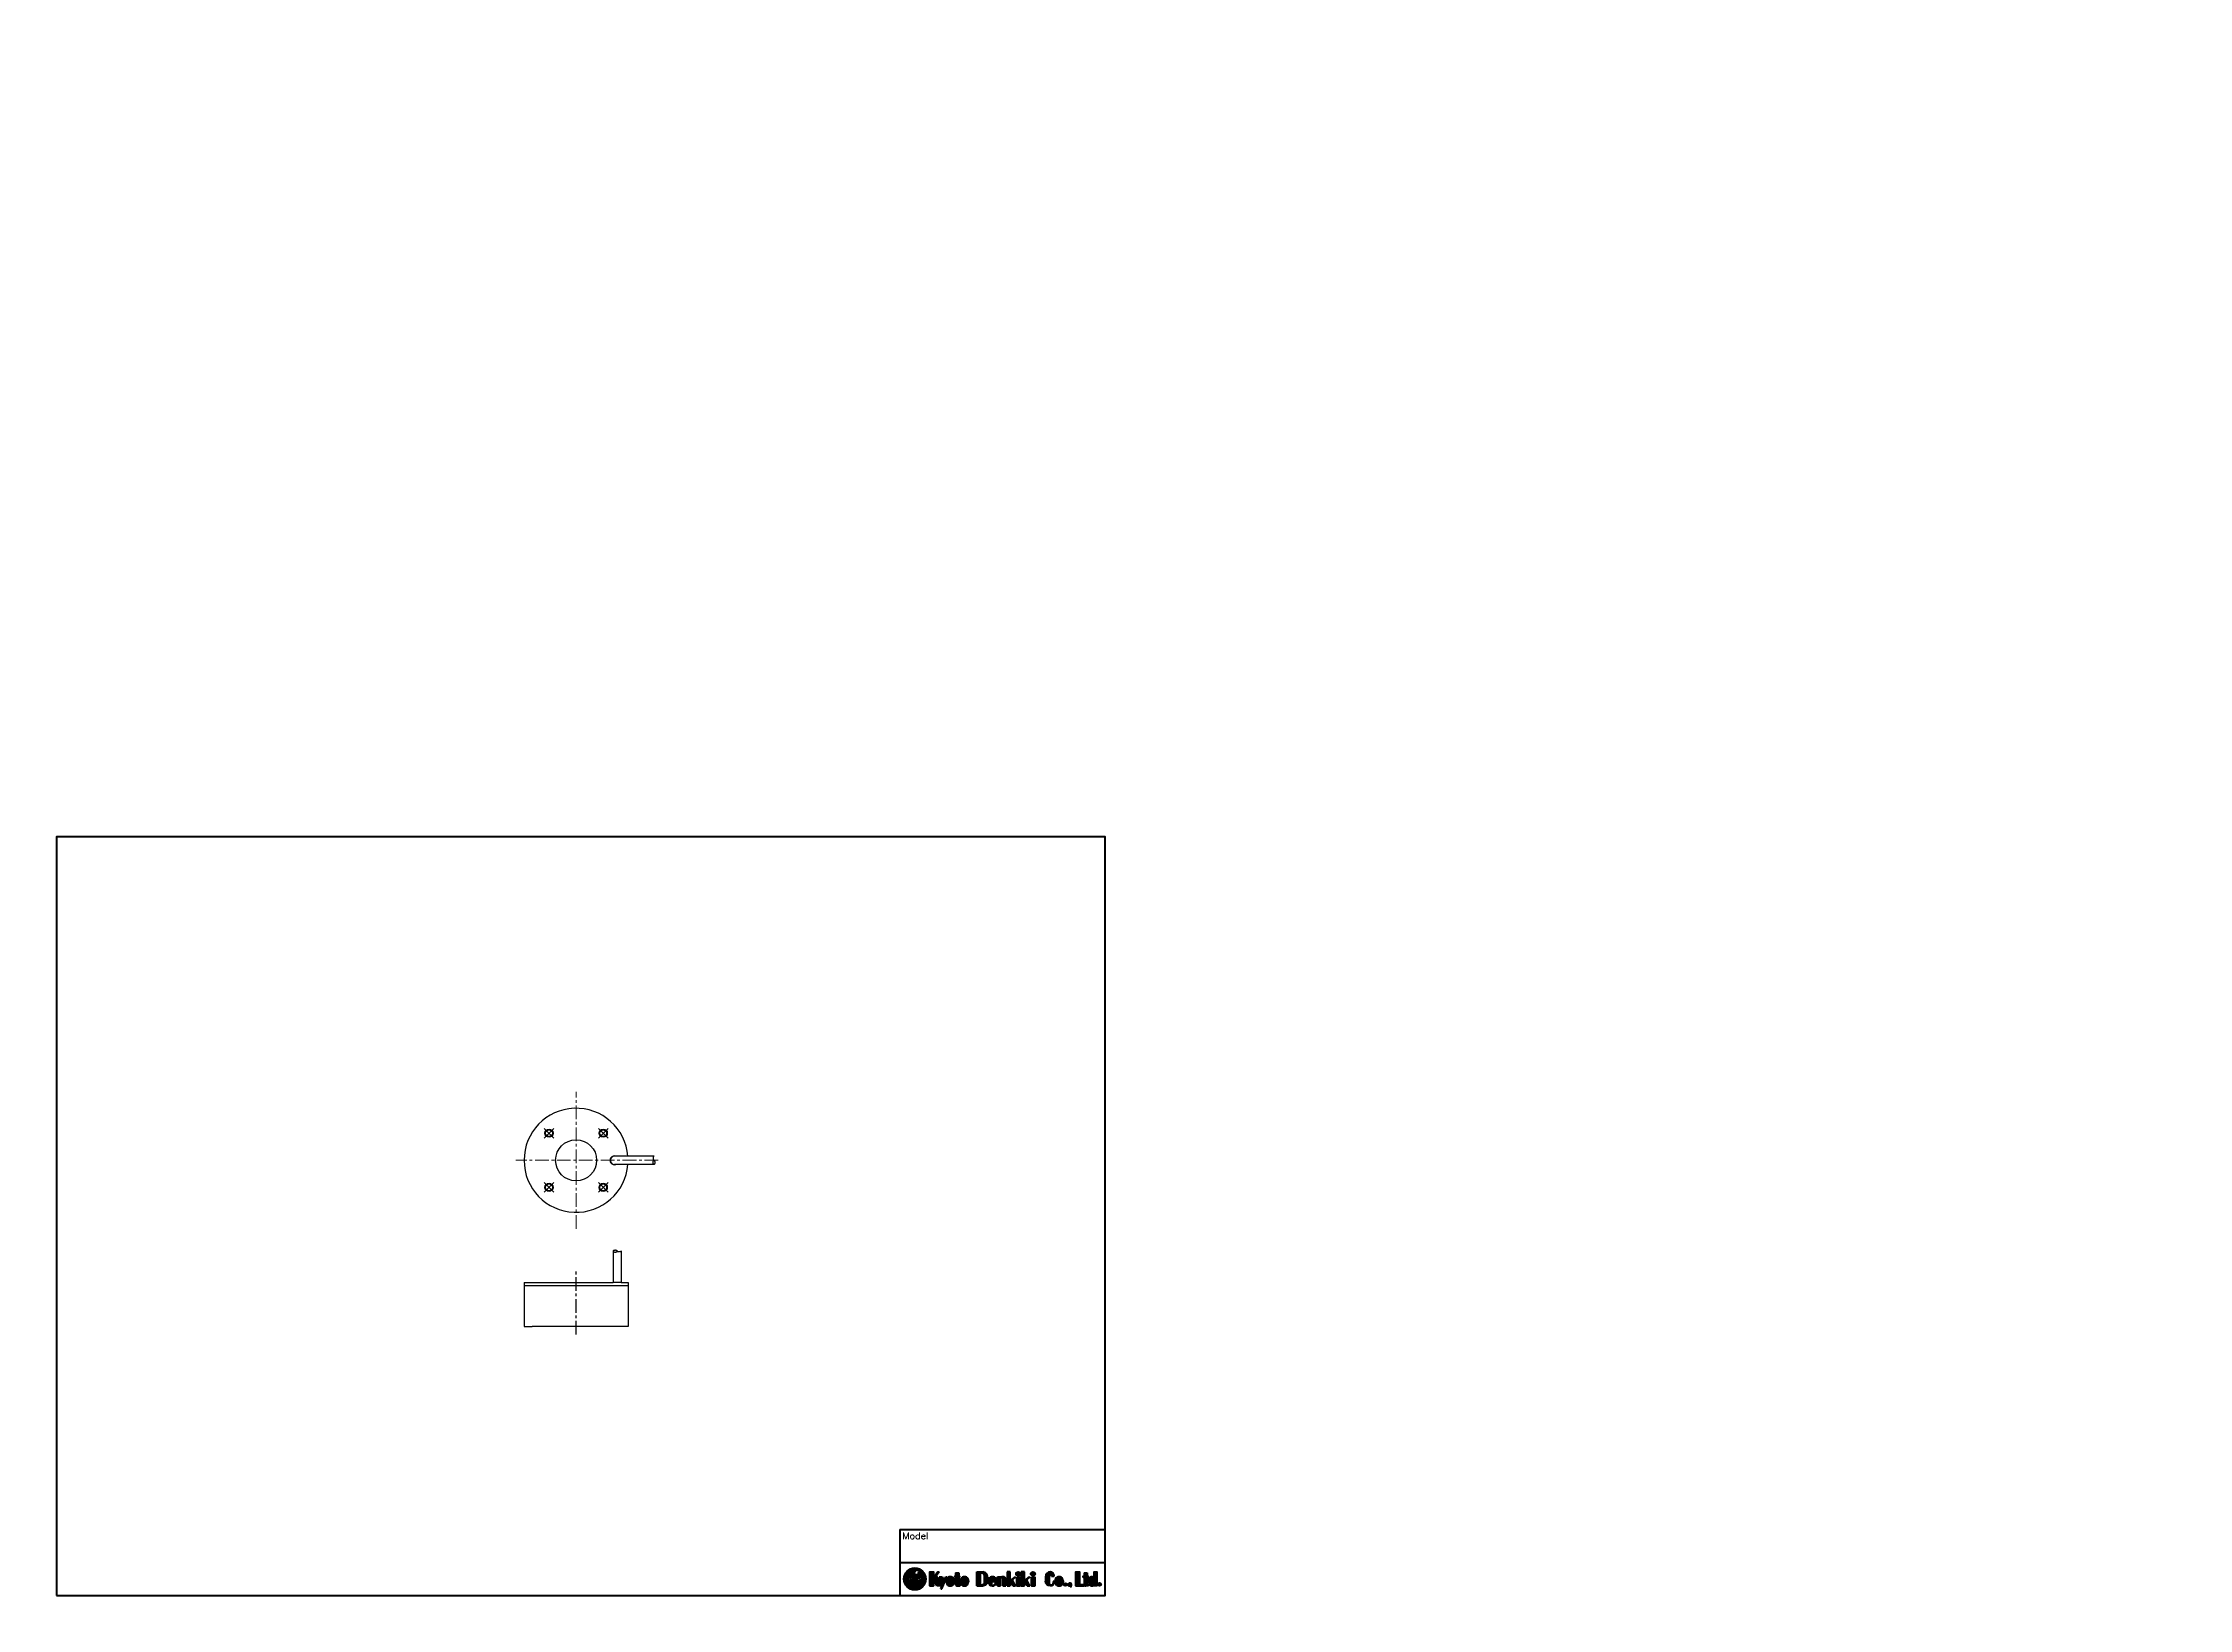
# Paper-space layout 'A3_1_2' of a CAD drawing. Header units: millimetres. Extents: x 0 to 392, y 0 to 286.
# The model-space entities are those that its viewports show. They can reach past a viewport. Long polylines and large blocks are cut down to what shows.
import ezdxf

# ---------------------------------------------------------------- set-up
doc = ezdxf.new("R2010")
doc.units = ezdxf.units.MM
doc.linetypes.add('C6CONTINUOUS', pattern=[0])
doc.linetypes.add('CENTER', pattern=[2, 1.25, -0.25, 0.25, -0.25])
doc.layers.get('0').update_dxf_attribs({"lineweight": 30})
for name, color, linetype, lineweight in [('2KD_寸法１', 7, 'Continuous', 15), ('AUX', 7, 'Continuous', 40), ('PINOFF', 6, 'Continuous', 9)]:
    doc.layers.add(name, color=color, linetype=linetype, lineweight=lineweight)
doc.layers.get('PINOFF').freeze()
doc.styles.get("Standard").update_dxf_attribs({"font": 'simplex.shx', "width": 0.8, "bigfont": 'extfont.shx'})

psp = doc.layouts.new('A3_1_2')

msp = doc.modelspace()

# ---------------------------------------------------------------- texts
at = {"layer": 'AUX', "lineweight": 20}
msp.add_text('Model', height=2.5, dxfattribs=at).set_placement((312.9999995781059, 24.50000041733521))

# ---------------------------------------------------------------- blocks, each defined once
blk = doc.blocks.new('A$C58A435ED')
h = blk.add_hatch(color=256)
edge = h.paths.add_edge_path()
edge.add_ellipse((3.773587198117354, 4.196817087367676), major_axis=(2.361812504366488, 2.716954488801899), ratio=0.3819444444444653, start_angle=36.91420710907818, end_angle=132.4984448425061, ccw=False)
edge.add_arc((4.65000007218421, 6.399999378670387), 0.7500000000000107, 47.716325140725814, 192.9194600169402, ccw=False)
edge.add_ellipse((3.773587198117354, 4.196817087367676), major_axis=(2.361812504366659, 2.716954488802064), ratio=0.3819444444444362, start_angle=355.11932142212606, end_angle=374.4018947975413, ccw=False)
edge.add_ellipse((4.226412946251002, 3.803181669973355), major_axis=(2.361812504366308, 2.716954488802097), ratio=0.3819444444444228, start_angle=320.8704270941839, end_angle=364.8806785778694, ccw=False)
edge.add_arc((4.000000072180421, -35.9000006213288), 40.09999999999967, 84.27518954777139, 86.89867012710249, ccw=False)
edge.add_arc((4.000000072184041, 3.999999378670507), 3.999999999999948, 2.29e-13, 180.0000000000002)
edge.add_arc((4.000000072404037, -35.90000062387292), 40.10000000255265, 92.83887678115929, 95.7248104521737, ccw=False)
h = blk.add_hatch(color=256)
edge = h.paths.add_edge_path()
edge.add_arc((4.000000072184093, 3.999999378670505), 4, 180, 360)
edge.add_arc((4.000000072183813, 43.89999937867018), 40.09999999999969, 272.8388767810273, 275.7248104522239, ccw=False)
edge.add_ellipse((4.226412946251002, 3.803181669973355), major_axis=(2.361812504366427, 2.716954488802093), ratio=0.3819444444444074, start_angle=175.1193214221273, end_angle=312.49844484255107, ccw=False)
edge.add_ellipse((3.773587198117354, 4.196817087367676), major_axis=(2.361812504366707, 2.716954488802058), ratio=0.3819444444444306, start_angle=140.8704270940551, end_angle=184.8806785778792, ccw=False)
edge.add_arc((4.000000071549385, 43.89999937191472), 40.0999999932146, 264.27518954771597, 266.89867012749494, ccw=False)
h = blk.add_hatch(color=256)
edge = h.paths.add_edge_path(flags=17)
edge.add_ellipse((4.226412946251002, 3.803181669973355), major_axis=(2.361812504366427, 2.716954488802093), ratio=0.3819444444444074, start_angle=130.1847318245594, end_angle=175.1193214221273)
edge.add_ellipse((3.773587198117354, 4.196817087367676), major_axis=(2.361812504366707, 2.716954488802058), ratio=0.3819444444444306, start_angle=184.8806785778791, end_angle=296.5044053362664)
edge.add_arc((4.00000007189953, 43.89999937834407), 40.0999999996636, 267.87584705502576, 271.7647178677285, ccw=False)
h = blk.add_hatch(color=256)
edge = h.paths.add_edge_path(flags=17)
edge.add_ellipse((3.773587198117354, 4.196817087367676), major_axis=(2.361812504366659, 2.716954488802064), ratio=0.3819444444444362, start_angle=310.1847318245495, end_angle=355.1193214221261)
edge.add_ellipse((4.226412946251002, 3.803181669973355), major_axis=(2.361812504366308, 2.716954488802097), ratio=0.3819444444444228, start_angle=364.8806785778694, end_angle=376.9172569597255)
edge.add_arc((4.64590059936633, 6.440648230716468), 0.7832318979547827, -118.93200922835058, 3.650290310823493, ccw=False)
edge.add_ellipse((4.226412946251002, 3.803181669973355), major_axis=(2.361812504366481, 2.716954488802258), ratio=0.3819444444443969, start_angle=39.80897284039416, end_angle=116.5044053354679)
edge.add_arc((4.000000072202564, -35.90000062130313), 40.09999999997294, 87.87584705466139, 91.76471786731457, ccw=False)
blk.add_circle((4.000000072184093, 3.999999378670509), 4)
for centre, radius, start, end in [((4.000000072403906, -35.90000062387293), 40.10000000255266, 92.83887678115978, 95.72481045217431), ((4.000000071594456, 43.8999993719102), 40.09999999321459, 264.2751895476506, 266.8986701274294), ((4.000000072178096, 43.89999937833407), 40.09999999966357, 267.8758470546274, 271.7647178673098), ((4.000000072184036, -35.90000062130243), 40.09999999997295, 87.87584705463547, 91.76471786728702), ((4.65000007218407, 6.399999378670521), 0.7500000000000107, 46.19320078363318, 192.9194600169539), ((4.645900599366655, 6.44064823071632), 0.7832318979547827, 241.0679907715483, 3.650290310844553), ((4.000000072184093, 43.8999993786702), 40.09999999999969, 272.8388767810261, 275.7248104522234), ((4.000000072184093, -35.90000062132919), 40.09999999999969, 84.2751895477766, 86.89867012710823)]:
    blk.add_arc(centre, radius, start, end)
for centre, major_axis, ratio, start_param, end_param in [((3.773587198117354, 4.196817087367676), (2.361812504366706, 2.716954488802057), 0.3819444444444307, 2.009737126425152, 4.90060175554776), ((4.226412946251002, 3.803181669973355), (2.361812504366427, 2.716954488802093), 0.3819444444444074, 1.882850231053828, 5.04903576379776), ((3.773587198117354, 4.196817087367676), (2.361812504366488, 2.716954488801899), 0.3819444444444653, 1.100419841322928, 1.907443110207523), ((4.226412946251002, 3.803181669973355), (2.361812504366481, 2.716954488802258), 0.3819444444443969, 1.141079770981902, 1.759009101951536), ((3.773587198117354, 4.196817087367676), (2.361812504366659, 2.716954488802064), 0.3819444444444362, 5.024442884643541, 6.875096460284401), ((4.226412946251002, 3.803181669973355), (2.361812504366308, 2.716954488802097), 0.3819444444444228, 5.151329780016704, 6.969419591022086)]:
    blk.add_ellipse(centre, major_axis=major_axis, ratio=ratio, start_param=start_param, end_param=end_param)
blk = doc.blocks.new('A$C7F8063EA')
for points in [[(2.398777864283431, 4.829663306420513), (3.406328365880199, 6.169453883368078), (2.921754663084811, 6.169453883368085), (1.291720739670836, 4.051868400267174), (1.291720739670836, 6.170772863426478), (1.1133674889e-06, 6.170772863426471), (1.1133674889e-06, 1.050815427120141), (1.291720739670836, 1.050815427120141), (1.291720739670836, 3.357553768141244), (1.525719458847731, 3.668713634047847), (2.591814308545053, 1.057822508680139), (4.056205566284461, 1.057822508680146)], [(4.514313398489295, 1.134349005860251), (4.055858601252566, 5.019028322e-07), (4.378142334187486, 5.019028322e-07), (6.169417419713028, 4.408012072126439), (5.837386979518782, 4.40801207212644), (5.183398294731592, 2.789856714902839), (4.539052240885665, 4.408012072126438), (3.400905575323575, 4.408012072126438)], [(28.2337426024219, 6.170772863426464), (28.2337426024219, 1.050815427120142), (29.36610001997861, 1.050815427120141), (29.36610001997861, 2.640654124072921), (29.54453348874947, 2.786386900192896), (30.33980663270284, 1.050815427120113), (31.31894397160024, 1.050815427120113), (30.19566787494091, 3.318190840230171), (31.31251927078347, 4.230361945521053), (31.1496955754422, 4.408012072126442), (29.36610001997859, 2.99519422866465), (29.36610001997861, 6.170772863426463)], [(31.7998258105149, 4.229761809594492), (31.7998258105149, 1.050815427120141), (32.941005496245, 1.050815427120141), (32.941005496245, 4.229761809594492)], [(33.41618775227426, 6.170772863426464), (33.41618775227426, 1.050815427120142), (34.54854516983096, 1.050815427120141), (34.54854516983096, 2.640654124072923), (34.72697863860179, 2.786386900192901), (35.52225178255519, 1.050815427120127), (36.50138912145259, 1.05081542712012), (35.3781130247933, 3.318190840230151), (36.49496442063583, 4.23036194552105), (36.33214072529455, 4.408012072126442), (34.54854516983095, 2.995194228664646), (34.54854516983096, 6.170772863426464)], [(37.15768712419095, 4.229761809594491), (37.15768712419095, 1.050815427120141), (38.29886680992104, 1.050815427120141), (38.29886680992104, 4.229761809594492)], [(53.38047412418291, 6.170772863426464), (53.38047412418291, 1.050815427120141), (54.68106029502587, 1.050815427120141), (56.29751894606171, 1.050815427120142), (56.2975189460617, 1.410965188043746), (54.68106029502588, 1.410965188043746), (54.68106029502586, 6.170772863426464)]]:
    blk.add_hatch(color=256).paths.add_polyline_path(points)
h = blk.add_hatch(color=256)
h.paths.add_polyline_path([(6.000321070772656, 2.499626550424913, 0.9930558690252096), (8.918576991429632, 2.499862088220886), (8.918509413660729, 2.92878370181117, 1.006911414223633), (6.000321070772656, 2.948883291135963)])
h.paths.add_polyline_path([(7.130185689228994, 3.905856913461114, -1.045169310724598), (7.77891868472426, 3.87718728444978), (7.77891868472426, 1.587942342862924, -1.045169310724602), (7.130185689228994, 1.559272713851591)], flags=16)
h = blk.add_hatch(color=256)
edge = h.paths.add_edge_path()
edge.add_line((9.410215178256747, 4.230645526233281), (9.410215178256747, 1.759668284966215))
edge.add_ellipse((10.04980428069029, 1.75966828496621), major_axis=(4.547e-13, 0.7088528578460683), ratio=0.9022875415597713, start_angle=90.00000000003674, end_angle=180.0000000000367)
edge.add_line((10.04980428069029, 1.050815427120141), (11.02797277711079, 1.050815427120142))
edge.add_line((11.02797277711079, 1.050815427120142), (11.02797277711079, 1.40698119093291))
edge.add_ellipse((11.0280585437481, 1.935287182282309), major_axis=(2.477e-13, -0.528314164912672), ratio=0.9180339373020796, start_angle=270, end_angle=359.9999999999731, ccw=False)
edge.add_line((10.54304821080086, 1.93528718228209), (10.54304821080086, 4.230645526233274))
edge.add_line((10.54304821080086, 4.230645526233274), (10.86662624025985, 4.230645526233274))
edge.add_line((10.86662624025985, 4.230645526233274), (10.86662624025985, 4.585329156267562))
edge.add_line((10.86662624025985, 4.585329156267562), (10.54304821080086, 4.585329156267562))
edge.add_line((10.54304821080086, 4.585329156267562), (10.54304821080086, 5.814038219401482))
edge.add_line((10.54304821080086, 5.814038219401482), (9.410215178256747, 5.814038219401481))
edge.add_line((9.410215178256747, 5.814038219401481), (9.410215178256747, 4.585329156267562))
edge.add_line((9.410215178256747, 4.585329156267562), (9.089058107054825, 4.585329156267562))
edge.add_line((9.089058107054825, 4.585329156267562), (9.089058107054825, 4.230645526233274))
edge.add_line((9.089058107054825, 4.230645526233274), (9.410215178256747, 4.230645526233281))
h = blk.add_hatch(color=256)
h.paths.add_polyline_path([(12.65960897724608, 4.408012072126425), (12.63950891116084, 4.408012072126425, 0.4121976711162861), (11.19039555284587, 2.948883291135956), (11.19039555284587, 2.499626550424916, 0.9930558690252096), (14.10865147350284, 2.499862088220879), (14.10858389573397, 2.928783701811163, 0.416232331284715)])
h.paths.add_polyline_path([(12.32026017130221, 3.905856913461107, -1.045169310724598), (12.96899316679747, 3.877187284449773), (12.96899316679747, 1.587942342862917, -1.045169310724602), (12.32026017130221, 1.559272713851584)], flags=16)
h = blk.add_hatch(color=256)
edge = h.paths.add_edge_path()
edge.add_line((17.19864840931359, 1.050815427120141), (19.30238706350838, 1.050815427120141))
edge.add_ellipse((19.30238706350838, 2.973983978213254), major_axis=(0, -1.923168551093112), ratio=0.9305592290321637, start_angle=0, end_angle=90)
edge.add_line((21.09200930771249, 2.973983978213246), (21.09200930771249, 4.247604312333308))
edge.add_ellipse((19.30238706350838, 4.247604312333351), major_axis=(0, 1.923168551093112), ratio=0.9305592290321637, start_angle=270, end_angle=360)
edge.add_line((19.30238706350838, 6.170772863426464), (17.19864840931359, 6.170772863426464))
edge.add_line((17.19864840931359, 6.170772863426464), (17.19864840931359, 1.050815427120141))
edge = h.paths.add_edge_path(flags=16)
edge.add_line((18.32791822793343, 5.812326842775746), (19.14476182150094, 5.812326842775746))
edge.add_ellipse((19.14282603210222, 5.112001191007038), major_axis=(0, 0.7003256517687078), ratio=0.929745631167618, start_angle=270, end_angle=359.83893227171643, ccw=False)
edge.add_line((19.79395074722879, 5.112001191007015), (19.79395074722879, 2.109587099539584))
edge.add_ellipse((19.14282603210222, 2.109587099539567), major_axis=(0, -0.7003256517687078), ratio=0.929745631167618, start_angle=0.16106772828362637, end_angle=90, ccw=False)
edge.add_line((19.14476182150094, 1.409261447770859), (18.32791822793342, 1.409261447770859))
edge.add_line((18.32791822793342, 1.409261447770859), (18.32791822793343, 5.812326842775746))
h = blk.add_hatch(color=256)
edge = h.paths.add_edge_path()
edge.add_line((22.87629842648083, 4.408012072126447), (22.85619836039664, 4.408012072126439))
edge.add_arc((22.86624839343847, 2.948883291135963), 1.459163391357833, 90.39462957571416, 180)
edge.add_line((21.40708500208063, 2.948883291135963), (21.40708500208063, 2.506948753458312))
edge.add_arc((22.86992492511266, 2.513573222781768), 1.462854922406916, 180.2594621142477, 269.3397493728856)
edge.add_line((22.85306802025838, 1.050815427120134), (22.88678182996658, 1.050815427120134))
edge.add_arc((22.86992492511266, 2.513573222781772), 1.462854922406917, 270.6602506271005, 354.2193550323094)
edge.add_line((24.32534092273761, 2.366234165273212), (24.07787818271213, 2.366234165273212))
edge.add_ellipse((22.87629842648084, 2.366234165273212), major_axis=(-1.201579756231282, 0), ratio=0.9416571348462468, start_angle=90.17744929209329, end_angle=180, ccw=False)
edge.add_arc((22.86194962053696, 1.55927271385159), 0.3249999999999886, 179.9999999999999, 276.5641418440151, ccw=False)
edge.add_line((22.53694962053697, 1.559272713851591), (22.53694962053698, 2.732564813656352))
edge.add_line((22.53694962053698, 2.732564813656352), (24.32530421539708, 2.732846573795441))
edge.add_line((24.32530421539708, 2.732846573795441), (24.32527334496871, 2.92878370181117))
edge.add_arc((22.86624839343845, 2.948883291135975), 1.459163391357833, 359.2107408485284, 449.6053704242639)
h.paths.add_polyline_path([(22.53694962053697, 3.091152624663407), (22.53694962053697, 3.905856913461114, -1.045169310724599), (23.18568261603224, 3.877187284449781), (23.18568261603223, 3.091152624663408)], flags=16)
h = blk.add_hatch(color=256)
edge = h.paths.add_edge_path()
edge.add_line((24.66529301484071, 4.408012072126438), (24.6652930148407, 1.050815427120141))
edge.add_line((24.6652930148407, 1.050815427120141), (25.7938026291772, 1.050815427120141))
edge.add_line((25.7938026291772, 1.050815427120141), (25.79380262917721, 3.722369965857063))
edge.add_ellipse((26.21745473022793, 3.722369965857069), major_axis=(0.3767525711955679, 0.2169528969146351), ratio=0.9078835970869166, start_angle=60.06451933352412, end_angle=150.0645193335241, ccw=False)
edge.add_ellipse((26.21745473022793, 3.722369965857069), major_axis=(0, 0.4036375748992214), ratio=0.9656734174228072, start_angle=270, end_angle=360, ccw=False)
edge.add_line((26.60723680658112, 3.722369965857049), (26.60723680658112, 1.050815427120141))
edge.add_line((26.60723680658112, 1.050815427120141), (27.74030374813492, 1.050815427120142))
edge.add_line((27.74030374813492, 1.050815427120142), (27.74030374813492, 3.358657917323952))
edge.add_ellipse((26.76900827813415, 3.358657917323853), major_axis=(0, 1.049354154802585), ratio=0.9256126404564504, start_angle=270, end_angle=360)
edge.add_ellipse((26.76900827813415, 4.015239595457842), major_axis=(-0.9752056489569438, 0), ratio=0.4027586151584507, start_angle=270, end_angle=360)
edge.add_line((25.79380262917721, 4.015239595457812), (25.79380262917721, 4.232333820707942))
edge.add_line((25.79380262917721, 4.232333820707942), (25.63367631766278, 4.408012072126439))
edge.add_line((25.63367631766278, 4.408012072126439), (24.66529301484071, 4.408012072126438))
h = blk.add_hatch(color=256)
edge = h.paths.add_edge_path()
edge.add_ellipse((32.28084409635221, 5.463593461529853), major_axis=(-0.8029901400914241, 0), ratio=0.8806825471307714, start_angle=0, end_angle=360)
h = blk.add_hatch(color=256)
edge = h.paths.add_edge_path()
edge.add_ellipse((37.63870541002825, 5.463593461529853), major_axis=(-0.8029901400914241, 0), ratio=0.8806825471307714, start_angle=0, end_angle=360)
h = blk.add_hatch(color=256)
edge = h.paths.add_edge_path()
edge.add_arc((44.03210335415496, 5.389742119339189), 0.4022708682637131, 0, 180, ccw=False)
edge.add_line((44.43437422241868, 5.389742119339189), (44.43437422241869, 4.585540193077122))
edge.add_line((44.43437422241869, 4.585540193077122), (45.39805205564927, 4.585540193077122))
edge.add_ellipse((44.03210335415496, 4.585540193077122), major_axis=(0, 1.585232670349341), ratio=0.8616707988949573, start_angle=270, end_angle=360)
edge.add_ellipse((44.03210335415496, 4.404088106452945), major_axis=(-1.843641580901476, 0), ratio=0.9582582511019692, start_angle=270.0000000000004, end_angle=360)
edge.add_line((42.18846177325349, 4.404088106452868), (42.18846177325349, 2.817500184093672))
edge.add_ellipse((44.03210335415496, 2.81750018409366), major_axis=(-1.843641580901476, 0), ratio=0.9582582511019692, start_angle=0, end_angle=89.99999999999957)
edge.add_ellipse((44.03210335415496, 2.639975360593325), major_axis=(0, -1.589159933473183), ratio=0.859541366934012, start_angle=0, end_angle=90)
edge.add_line((45.39805205564928, 2.639975360593325), (45.07598273930716, 2.639975360593325))
edge.add_line((45.07598273930716, 2.639975360593325), (45.07598273930716, 2.101617162536902))
edge.add_ellipse((44.45224876929251, 2.101617162536967), major_axis=(0, -0.68893955641488), ratio=0.9053536906204902, start_angle=0, end_angle=90, ccw=False)
edge.add_line((44.45224876929251, 1.412677606122088), (44.13368029113917, 1.412677606122088))
edge.add_ellipse((44.13368029113917, 1.929035216805459), major_axis=(4.547e-13, 0.5163576106833716), ratio=0.9757729814054631, start_angle=90.00000000005042, end_angle=180.0000000000504, ccw=False)
edge.add_line((43.62983248589126, 1.929035216805386), (43.62983248589126, 5.389742119339189))
h = blk.add_hatch(color=256)
h.paths.add_polyline_path([(45.74534481770922, 2.499626550424377, 0.4093568311612341), (47.19052061992356, 1.05081542712012), (47.21842329482851, 1.05081542712012, 0.4094039504209535), (48.6636007383662, 2.499862088220879), (48.66353316059729, 2.928783701811163, 1.006911414223785), (45.74534481770922, 2.948883291135956)])
h.paths.add_polyline_path([(46.87520943616556, 3.905856913461107, -1), (47.52520943616554, 3.905856913461107), (47.52520943616554, 1.559272713851584, -1), (46.87520943616556, 1.559272713851584)], flags=16)
h = blk.add_hatch(color=256)
edge = h.paths.add_edge_path()
edge.add_ellipse((49.47965902708938, 1.582242384970413), major_axis=(-0.6495263368888118, 0), ratio=0.8208718778531608, start_angle=0, end_angle=360)
h = blk.add_hatch(color=256)
edge = h.paths.add_edge_path()
edge.add_ellipse((51.10382881327996, 1.582242384970413), major_axis=(-0.6495263368888118, 0), ratio=0.8208718778531608, start_angle=178.5690149176314, end_angle=477.542772379198)
edge.add_ellipse((51.25689893715616, 1.101706482423878), major_axis=(0, -0.4085205769865751), ratio=0.251102208153783, start_angle=0, end_angle=84.64326370635717, ccw=False)
edge.add_ellipse((51.25689893715616, 1.413106612160845), major_axis=(0, -0.7199207067235417), ratio=0.7312706617840086, start_angle=0, end_angle=90)
edge.add_ellipse((51.69606463323384, 1.413106612160845), major_axis=(0, 0.2018800132245815), ratio=0.432391469396966, start_angle=270, end_angle=339.5603886802153)
edge.add_ellipse((51.69606463323384, 1.413106612160845), major_axis=(0, 0.2018800132245815), ratio=0.432391469396966, start_angle=339.5603886802153, end_angle=340.2548236015122, ccw=False)
h = blk.add_hatch(color=256)
edge = h.paths.add_edge_path()
edge.add_line((56.01527129174201, 4.230645526233274), (56.33642836294391, 4.230645526233274))
edge.add_line((56.33642836294391, 4.230645526233274), (56.33642836294392, 1.759668284966186))
edge.add_ellipse((56.97601746537748, 1.75966828496621), major_axis=(4.547e-13, 0.7088528578460683), ratio=0.9022875415597713, start_angle=90.00000000003674, end_angle=180.0000000000367)
edge.add_line((56.97601746537747, 1.050815427120141), (57.95418596179797, 1.050815427120141))
edge.add_line((57.95418596179797, 1.050815427120141), (57.95418596179797, 1.406981190932909))
edge.add_ellipse((57.95427172843528, 1.935287182282309), major_axis=(2.477e-13, -0.528314164912672), ratio=0.9180339373020796, start_angle=270, end_angle=359.9999999999731, ccw=False)
edge.add_line((57.46926139548805, 1.935287182282004), (57.46926139548805, 4.230645526233275))
edge.add_line((57.46926139548805, 4.230645526233275), (57.79283942494704, 4.230645526233274))
edge.add_line((57.79283942494704, 4.230645526233274), (57.79283942494704, 4.585329156267562))
edge.add_line((57.79283942494704, 4.585329156267562), (57.46926139548804, 4.585329156267562))
edge.add_line((57.46926139548804, 4.585329156267562), (57.46926139548805, 5.814038219401482))
edge.add_line((57.46926139548805, 5.814038219401482), (56.33642836294391, 5.814038219401482))
edge.add_line((56.33642836294391, 5.814038219401482), (56.33642836294394, 4.585329156267562))
edge.add_line((56.33642836294394, 4.585329156267562), (56.01527129174201, 4.585329156267562))
edge.add_line((56.01527129174201, 4.585329156267562), (56.01527129174201, 4.230645526233274))
h = blk.add_hatch(color=256)
edge = h.paths.add_edge_path()
edge.add_line((61.00913571780711, 6.170772863426463), (60.03930686129979, 6.170772863426464))
edge.add_line((60.03930686129979, 6.170772863426464), (60.0393068612998, 3.967246375105668))
edge.add_ellipse((59.37071800628541, 3.154375721908309), major_axis=(-4.11812363e-07, -1.253636350218062), ratio=0.7005460842986974, start_angle=140.5626067664118, end_angle=180.0000188213667)
edge.add_line((59.37071800628405, 4.408012072126439), (58.96088035646851, 4.408012072126439))
edge.add_ellipse((58.96088035646721, 3.154375721908309), major_axis=(4.11812363e-07, -1.253636350218062), ratio=0.7005460842986974, start_angle=179.9999811786333, end_angle=269.9999811786645)
edge.add_line((58.08265032018742, 3.154375721909497), (58.08265032018739, 2.304451777337887))
edge.add_ellipse((58.96088035646721, 2.304451777338201), major_axis=(4.11812363e-07, 1.253636350218062), ratio=0.7005460842986974, start_angle=90.00001882133549, end_angle=180.0000188213667)
edge.add_line((58.96088035646788, 1.050815427120141), (59.37071800628475, 1.050815427120141))
edge.add_ellipse((59.37071800628541, 2.304451777338201), major_axis=(-4.11812363e-07, 1.253636350218062), ratio=0.7005460842986974, start_angle=179.9999811786333, end_angle=219.4373932335881)
edge.add_line((60.03930686129979, 1.491581124140838), (60.03930686129979, 1.050815427120141))
edge.add_line((60.03930686129979, 1.050815427120141), (61.00913571780711, 1.050815427120141))
edge.add_line((61.00913571780711, 1.050815427120141), (61.00913571780711, 6.170772863426463))
h.paths.add_polyline_path([(60.03930686129979, 1.735331915351252, -1), (59.21817327816597, 1.735331915351252), (59.21817327816597, 3.761385435440615, -1), (60.03930686129979, 3.761385435440615)], flags=16)
h = blk.add_hatch(color=256)
edge = h.paths.add_edge_path()
edge.add_ellipse((61.97248607229494, 1.654709356403827), major_axis=(-0.5819461302032778, 0), ratio=0.9599134801484431, start_angle=0, end_angle=360)
for p, q in [((1.1133674889e-06, 6.170772863426464), (1.291720739670836, 6.170772863426464)), ((1.1133674889e-06, 1.050815427120141), (1.291720739670836, 1.050815427120141)), ((2.921754663084811, 6.169453883368078), (1.291720739670836, 4.05186840026716)), ((1.525719458847731, 3.668713634047854), (1.291720739670836, 3.357553768141229)), ((2.591814308545053, 1.057822508680146), (1.525719458847731, 3.668713634047854)), ((3.406328365880199, 6.169453883368078), (2.398777864283459, 4.82966330642052)), ((4.056205566284461, 1.057822508680146), (2.398777864283459, 4.82966330642052)), ((4.056205566284461, 1.057822508680146), (2.591814308545053, 1.057822508680146)), ((2.921754663084811, 6.169453883368078), (3.406328365880199, 6.169453883368078)), ((3.400905575323577, 4.408012072126439), (4.514313398489292, 1.134349005860258)), ((3.400905575323577, 4.408012072126439), (4.539052240885666, 4.408012072126439)), ((3.400905575323577, 4.408012072126439), (4.539052240885666, 4.408012072126439)), ((4.055858601252566, 5.019028322e-07), (4.514313398489292, 1.134349005860244)), ((4.055858601252566, 5.019028322e-07), (4.378142334187486, 5.019028322e-07)), ((4.378142334187486, 5.019028322e-07), (6.169417419713028, 4.408012072126439)), ((4.539052240885666, 4.408012072126439), (5.187514291777461, 2.779520153314024)), ((5.183398294731603, 2.789856714902867), (5.837386979518782, 4.408012072126439)), ((5.837386979518782, 4.408012072126439), (6.169417419713028, 4.408012072126439)), ((6.000321070772656, 2.948883291135963), (6.000321070772656, 2.52019769210505)), ((8.918509413660729, 2.92878370181117), (8.918576991429632, 2.499862088220886)), ((9.089058107054825, 4.585329156267562), (9.089058107054825, 4.230645526233274)), ((9.089058107054825, 4.585329156267562), (9.089058107054825, 4.230645526233274)), ((9.089058107054825, 4.230645526233274), (9.410215178256777, 4.230645526233281)), ((9.089058107054825, 4.230645526233274), (9.410215178256747, 4.230645526233281)), ((9.410215178256747, 5.814038219401481), (10.54304821080086, 5.814038219401481)), ((9.410215178256747, 5.814038219401481), (9.410215178256747, 4.585329156267562)), ((9.410215178256747, 4.230645526233281), (9.410215178256747, 1.75966828496621)), ((10.04980428069021, 1.050815427120141), (11.0280585437481, 1.050815427120134)), ((11.0280585437481, 1.050815427120141), (10.04980428068984, 1.050815427120141)), ((10.54304821080086, 5.814038219401481), (10.54304821080086, 4.585329156267562)), ((10.54304821080089, 4.230645526233281), (10.86662624025985, 4.230645526233274)), ((10.54304821080086, 4.230645526233274), (10.86662624025985, 4.230645526233274)), ((10.54304821080086, 4.230645526233274), (10.54304821080086, 1.935287182282081)), ((11.02797277711079, 1.406973017369637), (11.02797277711079, 1.050815427120141)), ((11.0280585437481, 1.406973017369637), (11.0280585437481, 1.050815427120141)), ((11.0280585437481, 1.050815427120141), (11.0280585437481, 1.050815427120141)), ((11.19039555284587, 2.948883291135956), (11.19039555284587, 2.520197692105043)), ((12.63950891116065, 4.408012072126425), (12.65960897724608, 4.408012072126425)), ((12.65960897724611, 1.050815427120141), (12.66347402996737, 1.050815427120141)), ((14.10858389573397, 2.928783701811163), (14.10865147350284, 2.499862088220879)), ((17.19864840931359, 6.170772863426464), (19.30238706350838, 6.170772863426464)), ((17.19864840931359, 1.050815427120141), (17.19864840931359, 6.170772863426464)), ((17.19864840931359, 1.050815427120141), (17.19864840931359, 6.170772863426464)), ((17.19864840931359, 6.170772863426464), (19.30238706350838, 6.170772863426464)), ((17.19864840931359, 1.050815427120141), (19.30238706350838, 1.050815427120141)), ((17.19864840931359, 1.050815427120141), (19.30099920337989, 1.050815427120141)), ((18.32791822793342, 5.812326842775746), (18.32791822793342, 1.406412450844982)), ((18.32791822793342, 1.406412450844982), (18.32791822793342, 5.812326842775746)), ((18.32791822793342, 5.812326842775746), (19.1447947662723, 5.812326842775746)), ((18.32791822793342, 1.409261447770859), (19.1447947662723, 1.409261447770859)), ((19.79395074722879, 5.112001191007038), (19.79395074722879, 2.109587099539567)), ((21.09200930771249, 4.247604312333351), (21.09200930771249, 2.973983978213254)), ((21.40708500208063, 2.948883291135963), (21.40708500208063, 2.52019769210505)), ((22.53694962053697, 3.091152624663408), (23.18568261603224, 3.091152624663408)), ((22.53694962053697, 2.732564813656352), (24.32530421539713, 2.732846573795441)), ((22.85306802025866, 1.050815427120134), (22.88678182996648, 1.050815427120134)), ((22.85619836039692, 4.408012072126439), (22.87629842648084, 4.408012072126446)), ((22.87629842648084, 1.050815427120141), (22.87629842648084, 1.050732184770311)), ((24.07787818271214, 2.366234165273212), (24.32530713385319, 2.366234165273212)), ((24.32527334496871, 2.92878370181117), (24.32530421539707, 2.732846573795441)), ((24.6652930148407, 4.408012072126439), (25.63367631766278, 4.408012072126439)), ((24.6652930148407, 1.050815427120141), (24.6652930148407, 4.408012072126439)), ((24.6652930148407, 4.408012072126439), (25.63367631766278, 4.408012072126439)), ((24.6652930148407, 4.408012072126439), (25.63367631766278, 4.408012072126439)), ((24.6652930148407, 1.050815427120141), (24.6652930148407, 4.408012072126439)), ((24.6652930148407, 4.408012072126439), (25.63367631766278, 4.408012072126439)), ((24.6652930148407, 1.05081542712012), (25.79380262917721, 1.050815427120113)), ((24.6652930148407, 1.050815427120141), (25.79380262917724, 1.050815427120141)), ((25.79380262917721, 4.232333820707935), (25.63367631766278, 4.408012072126439)), ((25.79380262917721, 4.232333820707935), (25.63367631766278, 4.408012072126439)), ((25.79380262917721, 4.015239595457842), (25.79380262917721, 4.232333820707935)), ((25.79380262917721, 4.015239595457842), (25.79380262917721, 4.232333820707935)), ((25.79380262917721, 4.232333820707935), (25.79380262917721, 4.015239595457842)), ((25.79380262917721, 1.050815427120141), (25.79380262917721, 3.722369965857069)), ((25.79380262917721, 1.050815427120141), (25.79380262917721, 3.722369965857097)), ((26.60723680658112, 1.050815427120134), (26.60723680658112, 3.722369965857069)), ((26.60723680658112, 1.050815427120141), (26.60723680658112, 3.722369965857069)), ((26.60723680658112, 1.050815427120113), (27.74030374813492, 1.050815427120113)), ((26.60723680658112, 1.050815427120141), (27.74030374813492, 1.050815427120141)), ((27.74030374813492, 1.050815427120141), (27.74030374813492, 3.358657917323853)), ((27.74030374813492, 1.050815427120141), (27.74030374813492, 3.358657917323853)), ((28.2337426024219, 6.170772863426456), (29.36610001997861, 6.170772863426456)), ((28.2337426024219, 6.170772863426456), (28.2337426024219, 1.050815427120141)), ((29.36610001997861, 6.170772863426464), (28.2337426024219, 6.170772863426464)), ((28.2337426024219, 1.050815427120113), (29.36610001997861, 1.050815427120113)), ((28.2337426024219, 1.050815427120141), (29.36610001997861, 1.050815427120141)), ((29.36610001997861, 2.995194228664651), (29.36610001997861, 6.170772863426464)), ((31.15275941671871, 4.410438995434105), (29.36610001997861, 2.995194228664651)), ((29.54453348874949, 2.786386900192916), (29.36610001997861, 2.640654124072923)), ((29.36610001997861, 1.050815427120141), (29.36610001997861, 2.640654124072923)), ((30.33980663270282, 1.050815427120156), (29.54453348874947, 2.786386900192908)), ((31.31251927078347, 4.230361945521053), (30.19566787494091, 3.318190840230172)), ((31.31894397160022, 1.050815427120141), (30.19566787494091, 3.318190840230172)), ((30.33980663270282, 1.050815427120113), (31.31894397160022, 1.050815427120113)), ((31.1496955754422, 4.408012072126439), (31.31251927078347, 4.230361945521053)), ((31.7998258105149, 1.050815427120113), (32.941005496245, 1.050815427120113)), ((33.41618775227426, 6.170772863426449), (34.54854516983096, 6.170772863426456)), ((33.41618775227426, 6.170772863426449), (33.41618775227426, 1.050815427120141)), ((34.54854516983096, 6.170772863426464), (33.41618775227426, 6.170772863426464)), ((33.41618775227426, 1.050815427120113), (34.54854516983096, 1.050815427120127)), ((33.41618775227426, 1.050815427120141), (34.54854516983096, 1.050815427120141)), ((34.54854516983096, 2.995194228664665), (34.54854516983096, 6.170772863426464)), ((36.33520456657107, 4.410438995434105), (34.54854516983096, 2.995194228664651)), ((34.72697863860179, 2.786386900192901), (34.54854516983096, 2.640654124072923)), ((34.54854516983096, 1.050815427120141), (34.54854516983096, 2.640654124072931)), ((35.52225178255517, 1.050815427120156), (34.72697863860179, 2.786386900192894)), ((36.49496442063583, 4.230361945521053), (35.37811302479332, 3.318190840230172)), ((36.50138912145258, 1.050815427120141), (35.3781130247933, 3.318190840230165)), ((35.52225178255517, 1.050815427120127), (36.50138912145258, 1.05081542712012)), ((36.33214072529455, 4.408012072126439), (36.49496442063583, 4.230361945521053)), ((37.15768712419095, 1.05081542712012), (38.29886680992104, 1.05081542712012)), ((37.46328924620457, 6.170772863426449), (37.63870541002825, 6.170772863426449)), ((37.46328924620457, 6.153692582305005), (37.46328924620457, 6.170772863426464)), ((37.46328924620457, 4.756414059633243), (37.46328924620457, 4.773494340754702)), ((42.18846177325349, 4.404088106452945), (42.18846177325349, 4.408012072126439)), ((42.18846177325349, 4.404088106452945), (42.18846177325349, 2.81750018409366)), ((43.62983248589126, 5.389742119339189), (43.62983248589126, 1.929035216805459)), ((43.62983248589126, 5.389742119339189), (43.62983248589126, 1.929035216805459)), ((44.13368029113871, 1.412677606122088), (44.45224876929251, 1.412677606122088)), ((44.13368029113871, 1.412677606122088), (44.45224876929251, 1.412677606122088)), ((44.43437422241868, 4.585540193077122), (44.43437422241868, 5.389742119339189)), ((44.43437422241868, 4.585540193077122), (44.43437422241868, 5.389742119339189)), ((45.39805205564926, 4.585540193077122), (44.43437422241868, 4.585540193077122)), ((44.43437422241868, 4.585540193077122), (45.39805205564926, 4.585540193077122)), ((45.39805205564926, 2.639975360593325), (45.07598273930716, 2.639975360593325)), ((45.07598273930716, 2.639975360593325), (45.07598273930716, 2.101617162536967)), ((45.39805205564926, 2.639975360593325), (45.07598273930716, 2.639975360593325)), ((45.07598273930716, 2.639975360593325), (45.07598273930716, 2.101617162536967)), ((45.74534481770922, 2.948883291135956), (45.74534481770922, 2.520197692105043)), ((47.19052061992352, 1.05081542712012), (47.21842329482825, 1.05081542712012)), ((48.66353316059729, 2.928783701811163), (48.6636007383662, 2.499862088220879)), ((51.75313746120725, 1.568439477701531), (51.75313746120725, 1.565858952031305)), ((53.38047412418291, 6.170772863426456), (54.68106029502587, 6.170772863426456)), ((53.38047412418291, 1.05081542712012), (56.2975189460617, 1.050815427120127)), ((54.68106029502587, 1.410965188043746), (54.68106029502587, 2.006455426485672)), ((56.01527129174201, 4.585329156267562), (56.01527129174201, 4.230645526233274)), ((56.01527129174201, 4.585329156267562), (56.01527129174201, 4.230645526233274)), ((56.01527129174201, 4.230645526233274), (56.33642836294393, 4.230645526233274)), ((56.01527129174201, 4.230645526233274), (56.33642836294393, 4.230645526233274)), ((56.33642836294393, 5.814038219401481), (57.46926139548804, 5.814038219401481)), ((56.33642836294393, 5.814038219401481), (56.33642836294393, 4.585329156267562)), ((56.33642836294391, 4.230645526233274), (56.33642836294393, 1.75966828496621)), ((57.95427172843528, 1.050815427120141), (56.97601746537703, 1.050815427120141)), ((57.46926139548804, 5.814038219401481), (57.46926139548804, 4.585329156267562)), ((57.46926139548804, 4.230645526233274), (57.79283942494704, 4.230645526233274)), ((57.46926139548804, 4.230645526233274), (57.79283942494704, 4.230645526233274)), ((57.46926139548804, 4.230645526233274), (57.46926139548804, 1.935287182282081)), ((57.95418596179797, 1.406973017369637), (57.95418596179797, 1.050815427120141)), ((57.95427172843528, 1.406973017369637), (57.95427172843528, 1.050815427120141)), ((57.95427172843528, 1.050815427120141), (57.95427172843528, 1.406973017369637)), ((58.08265032018744, 3.15437543341477), (58.08265032018744, 2.379255401949649)), ((58.08265032018744, 3.15437543341477), (58.08265032018738, 2.304451777338201)), ((59.37071800628473, 4.408012072126439), (58.9608803564679, 4.408012072126439)), ((58.9608803564679, 1.050815427120141), (59.37071800628473, 1.050815427120141)), ((59.21817327816597, 3.761385435440615), (59.21817327816597, 1.735331915351252)), ((59.21817327816597, 3.761385435440615), (59.21817327816597, 1.735331915351252)), ((60.03930686129982, 6.170772863426464), (61.00913571780711, 6.170772863426464)), ((60.03930686129976, 6.170772863426464), (61.00913571780711, 6.170772863426464)), ((61.00913571780711, 1.050815427120141), (61.00913571780711, 1.97190299927297)), ((61.00913571780711, 1.050815427120141), (61.00913571780711, 1.97190299927297)), ((61.97248607229494, 2.21678994684953), (61.97248607229494, 2.213327291506175)), ((61.97248607229494, 1.09609142130148), (61.97248607229494, 1.092628765958124)), ((62.55442102239681, 1.658172011747183), (62.55905113449353, 1.658172011747183))]:
    blk.add_line(p, q)
for points in [[(1.291720739670836, 3.357553768141229), (1.291720739670836, 1.050815427120141), (1.1133674889e-06, 1.050815427120141), (1.1133674889e-06, 6.170772863426464), (1.291720739670836, 6.170772863426464), (1.291720739670836, 4.05186840026716)], [(7.130185689228994, 3.905856913461114), (7.130185689228994, 1.559272713851591)], [(7.77891868472426, 1.530603084840258), (7.77891868472426, 3.934526542472447)], [(9.089058107054825, 4.230645526233274), (9.089058107054825, 4.585329156267562), (9.410215178256747, 4.585329156267562)], [(9.089058107054825, 4.230645526233274), (9.089058107054825, 4.585329156267562), (9.410215178256747, 4.585329156267562)], [(10.54304821080086, 4.585329156267562), (10.86662624025985, 4.585329156267562), (10.86662624025985, 4.230645526233274)], [(10.54304821080086, 4.585329156267562), (10.86662624025985, 4.585329156267562), (10.86662624025985, 4.230645526233274)], [(12.32026017130221, 3.905856913461107), (12.32026017130221, 1.559272713851584)], [(12.96899316679747, 1.530603084840251), (12.96899316679747, 3.93452654247244)], [(22.53694962053697, 3.905856913461114), (22.53694962053697, 3.091152624663408)], [(22.53694962053697, 2.732564813656352), (22.53694962053697, 1.559272713851591)], [(23.18568261603224, 3.091152624663408), (23.18568261603224, 3.934526542472447)], [(46.87520943616556, 3.905856913461107), (46.87520943616556, 1.559272713851584)], [(47.52520943616554, 3.905856913461107), (47.52520943616554, 1.559272713851584)], [(54.68106029502587, 1.050815427120141), (53.38047412418291, 1.050815427120141), (53.38047412418291, 6.170772863426464), (54.68106029502587, 6.170772863426464), (54.68106029502587, 1.410965188043746)], [(54.68106029502587, 1.050815427120141), (56.2975189460617, 1.050815427120141), (56.2975189460617, 1.410965188043746), (54.68106029502587, 1.410965188043746)], [(56.33642836294393, 4.230645526233274), (56.01527129174201, 4.230645526233274), (56.01527129174201, 4.585329156267562), (56.33642836294393, 4.585329156267562)], [(56.33642836294393, 4.230645526233274), (56.01527129174201, 4.230645526233274), (56.01527129174201, 4.585329156267562), (56.33642836294393, 4.585329156267562)], [(57.46926139548804, 4.585329156267562), (57.79283942494704, 4.585329156267562), (57.79283942494704, 4.230645526233274), (57.46926139548804, 4.230645526233274)], [(57.46926139548804, 4.585329156267562), (57.79283942494704, 4.585329156267562), (57.79283942494704, 4.230645526233274), (57.46926139548804, 4.230645526233274)], [(60.03930686129979, 3.967246375105659), (60.03930686129979, 6.170772863426464), (61.00913571780711, 6.170772863426464), (61.00913571780711, 1.050815427120141), (60.03930686129979, 1.050815427120141), (60.03930686129979, 1.49158112414085)], [(60.03930686129979, 3.967246375105659), (60.03930686129979, 6.170772863426464), (61.00913571780711, 6.170772863426464), (61.00913571780711, 1.050815427120141), (60.03930686129979, 1.050815427120141), (60.03930686129979, 1.49158112414085)], [(60.03930686129979, 1.735331915351252), (60.03930686129979, 3.761385435440615)], [(60.03930686129979, 1.735331915351252), (60.03930686129979, 3.761385435440615)]]:
    blk.add_lwpolyline(points)
for points in [[(31.7998258105149, 4.229761809594492), (32.941005496245, 4.229761809594492), (32.941005496245, 1.050815427120141), (31.7998258105149, 1.050815427120141)], [(37.15768712419095, 4.229761809594492), (38.29886680992104, 4.229761809594492), (38.29886680992104, 1.050815427120141), (37.15768712419095, 1.050815427120141)]]:
    blk.add_lwpolyline(points, close=True)
for centre, radius, start, end in [((7.459448210439177, 2.509912121264207), 1.459163391357833, 179.596121528961, 359.6053704242273), ((7.45948446213049, 2.948883291135963), 1.459163391357833, 359.2107408485284, 180), ((7.455185689228983, 3.905856913461114), 0.3249999999999886, 354.939117891124, 180), ((7.455185689228983, 1.559272713851591), 0.3249999999999886, 180, 5.060882108875975), ((12.64952269251239, 2.5099121212642), 1.459163391357833, 179.596121528961, 359.6053704242273), ((12.6495589442037, 2.948883291135956), 1.459163391357833, 359.2107408485284, 180), ((12.6452601713022, 3.905856913461107), 0.3249999999999886, 354.939117891124, 180), ((12.6452601713022, 1.559272713851584), 0.3249999999999886, 180, 5.060882108875975), ((22.86992492511266, 2.513573222781772), 1.462854922406916, 179.7405378857588, 354.2193550323095), ((22.86624839343847, 2.948883291135963), 1.459163391357833, 359.2107408485284, 180), ((22.86194962053696, 3.905856913461114), 0.3249999999999886, 354.939117891124, 180), ((22.86194962053696, 1.559272713851591), 0.3249999999999886, 180, 273.1489861303093), ((44.03210335415496, 5.389742119339189), 0.4022708682637131, 0, 180), ((47.20447195737574, 2.5099121212642), 1.459163391357833, 179.596121528961, 359.6053704242273), ((47.20450820906705, 2.948883291135956), 1.459163391357833, 359.2107408485284, 180), ((47.20020943616555, 3.9058569134611), 0.3249999999999744, 1.6284e-12, 179.9999999999984), ((47.20020943616555, 1.559272713851591), 0.3250000000000028, 180.0000000000016, 359.9999999999984), ((59.62874006973288, 3.761385435440615), 0.4105667915669074, 0, 180), ((59.62874006973288, 1.735331915351252), 0.4105667915669074, 180, 0)]:
    blk.add_arc(centre, radius, start, end)
for centre, major_axis, ratio, start_param, end_param in [((10.04980428069029, 1.75966828496621), (4.547e-13, 0.7088528578460683), 0.9022875415597713, 1.570796326795475, 3.141592653590503), ((11.0280585437481, 1.935287182282309), (2.477e-13, -0.528314164912672), 0.9180339373020796, 4.712388980384689, 6.283185307179075), ((19.14282603210222, 5.112001191007038), (0, 0.7003256517687078), 0.929745631167618, 4.712388980384689, 6.280161726404779), ((19.30238706350838, 4.247604312333351), (0, 1.923168551093112), 0.9305592290321637, 4.712388980384689, 6.283185307179586), ((22.87629842648084, 2.366234165273212), (-1.201579756231282, 0), 0.9416571348462468, 1.573712710059326, 3.141592653589793), ((26.76900827813415, 4.015239595457842), (-0.9752056489569438, 0), 0.4027586151584507, 4.712388980384689, 6.283185307179586), ((26.21745473022793, 3.722369965857069), (0, 0.4036375748992214), 0.9656734174228072, 4.712388980384689, 6.283185307179586), ((26.76900827813415, 3.358657917323853), (0, 1.049354154802585), 0.9256126404564504, 4.712388980384689, 6.283185307179586), ((44.03210335415496, 4.404088106452945), (-1.843641580901476, 0), 0.9582582511019692, 4.712388980384696, 6.283185307179586), ((44.13368029113917, 1.929035216805459), (4.547e-13, 0.5163576106833716), 0.9757729814054631, 1.570796326795755, 3.141592653590695), ((44.03210335415496, 4.585540193077122), (0, 1.585232670349341), 0.8616707988949573, 4.712388980384689, 6.283185307179586), ((44.03210335415496, 2.639975360593325), (0, -1.589159933473183), 0.859541366934012, 0, 1.570796326794896), ((44.45224876929251, 2.101617162536967), (0, -0.68893955641488), 0.9053536906204902, 0, 1.570796326794896), ((51.10382881327996, 1.582242384970413), (-0.6495263368888118, 0), 0.8208718778531608, 3.111170258810619, 8.258473397439543), ((51.25689893715616, 1.413106612160845), (0, -0.7199207067235417), 0.7312706617840083, 0, 1.570796326794896), ((51.25689893715616, 1.101706482423878), (0, -0.4085205769865751), 0.251102208153783, 0, 1.547255815396282), ((51.69606463323384, 1.413106612160845), (0, 0.2018800132245815), 0.432391469396966, 4.712388980384689, 5.590339793167556), ((56.97601746537748, 1.75966828496621), (4.547e-13, 0.7088528578460683), 0.9022875415597713, 1.570796326795475, 3.141592653590503), ((57.95427172843528, 1.935287182282309), (2.477e-13, -0.528314164912672), 0.9180339373020796, 4.712388980384689, 6.283185307179075), ((58.96088035646721, 3.154375721908309), (4.11812363e-07, -1.253636350218062), 0.7005460842986974, 3.141592184677289, 4.712388750259312), ((59.37071800628541, 2.304451777338201), (-4.11812363e-07, 1.253636350218062), 0.7005460842986974, 3.141592184677289, 4.006894410555345)]:
    blk.add_ellipse(centre, major_axis=major_axis, ratio=ratio, start_param=start_param, end_param=end_param)
at = {"extrusion": (0, 0, -1)}
for centre, major_axis, ratio, start_param, end_param in [((19.14282603210222, 2.109587099539567), (0, -0.7003256517687078), 0.929745631167618, 4.712388980384689, 6.280161726404779), ((19.30238706350838, 2.973983978213254), (0, -1.923168551093112), 0.9305592290321637, 4.712388980384689, 6.283185307179586), ((26.21745473022793, 3.722369965857069), (0.3767525711955679, 0.2169528969146351), 0.9078835970869166, 3.706835372577473, 5.194113386768802), ((44.03210335415496, 2.81750018409366), (-1.843641580901476, 0), 0.9582582511019692, 4.712388980384696, 6.283185307179586), ((58.96088035646721, 2.304451777338201), (4.11812363e-07, 1.253636350218062), 0.7005460842986974, 3.141592184677289, 4.712388750259312), ((59.37071800628541, 3.154375721908309), (-4.11812363e-07, -1.253636350218062), 0.7005460842986974, 3.141592184677289, 4.006894410555345)]:
    blk.add_ellipse(centre, major_axis=major_axis, ratio=ratio, start_param=start_param, end_param=end_param, dxfattribs=at)
for centre, major_axis, ratio in [((32.28084409635221, 5.463593461529853), (-0.8029901400914241, 0), 0.8806825471307714), ((37.63870541002825, 5.463593461529853), (-0.8029901400914241, 0), 0.8806825471307714), ((49.47965902708938, 1.582242384970413), (-0.6495263368888118, 0), 0.8208718778531608), ((61.97248607229494, 1.654709356403827), (-0.5819461302032778, 0), 0.9599134801484431)]:
    blk.add_ellipse(centre, major_axis=major_axis, ratio=ratio)
blk = doc.blocks.new('A$C730A27CC')
at = {"color": 7, "linetype": 'C6CONTINUOUS'}
for p, q in [((11.55000000000291, 2.999999999999488), (0, 2.999999999999488)), ((0, 0), (0, 3)), ((11.55000000000291, -5.116e-13), (0, -5.116e-13))]:
    blk.add_line(p, q, dxfattribs=at)
for points in [[(11.55000000000291, 2.999999999999488), (11.51509999999689, 2.997200012206517), (11.48049999999784, 2.988600015639746), (11.44649999999819, 2.97449994087168), (11.41320000000269, 2.954800009726966), (11.38100000000122, 2.92970001697489), (11.34999999999854, 2.899500012397254), (11.3205999999991, 2.864400029181922), (11.29290000000037, 2.824499964713538), (11.26720000000204, 2.780300021171056), (11.24360000000161, 2.7321000099177), (11.22230000000126, 2.680099964141334), (11.20360000000073, 2.624999999999488), (11.1875, 2.566900014876805), (11.17409999999654, 2.506500005721534), (11.16359999999986, 2.444100022315465), (11.15610000000015, 2.380300045012916), (11.15149999999994, 2.31540000438639), (11.15000000000145, 2.249999999999488), (11.15149999999994, 2.184599995612584), (11.15610000000015, 2.119699954986058), (11.16359999999986, 2.055899977683508), (11.17409999999654, 1.99349999427744), (11.1875, 1.933099985122168), (11.20360000000073, 1.874999999999488), (11.22230000000126, 1.81990003585764), (11.24360000000161, 1.767899990081274), (11.26720000000204, 1.719699978827918), (11.29290000000037, 1.675500035285438), (11.3205999999991, 1.635599970817053), (11.34999999999854, 1.60049998760172), (11.38100000000122, 1.570299983024083), (11.41320000000269, 1.545199990272009), (11.44649999999819, 1.525500059127294), (11.48049999999784, 1.511399984359228), (11.51509999999689, 1.502799987792456), (11.55000000000291, 1.499999999999486)], [(11.55000000000291, 1.499999999999486), (11.50660000000061, 1.488600015639745), (11.46450000000186, 1.454800009726965), (11.42500000000291, 1.399500012397254), (11.38930000000254, 1.324599981307469), (11.35850000000209, 1.232100009917699), (11.33350000000064, 1.124999999999487), (11.3150999999998, 1.006500005721534), (11.3038000000015, 0.8803000450129161), (11.3000000000029, 0.7499999999994884), (11.3038000000015, 0.6197999715799938), (11.3150999999998, 0.4934999942774425), (11.33350000000064, 0.3749999999994884), (11.35850000000209, 0.2678999900812755), (11.38930000000254, 0.1755000352854381), (11.42500000000291, 0.1004999876017223), (11.46450000000186, 0.0453000068659435), (11.50660000000061, 0.0113999843592296), (11.55000000000291, -5.116e-13)], [(11.55000000000291, 1.499999999999486), (11.59339999999792, 1.511399984359228), (11.63549999999668, 1.545300006865943), (11.67500000000291, 1.60049998760172), (11.71070000000327, 1.675500035285438), (11.74149999999645, 1.767899990081274), (11.7664999999979, 1.874999999999488), (11.78489999999874, 1.99349999427744), (11.79619999999704, 2.119799971579992), (11.80000000000291, 2.249999999999488), (11.79619999999704, 2.380300045012916), (11.78489999999874, 2.506500005721534), (11.7664999999979, 2.624999999999488), (11.74149999999645, 2.7321000099177), (11.71070000000327, 2.824599981307471), (11.67500000000291, 2.899500012397254), (11.63549999999668, 2.954800009726966), (11.59339999999792, 2.988600015639746), (11.55000000000291, 2.999999999999488)]]:
    blk.add_lwpolyline(points, dxfattribs=at)
blk = doc.blocks.new('A$C6F3D1AB4')
for p, q in [((0, 16.00000000000011), (0, 0)), ((0, 16.00000000000011), (0.5, 16.00000000000011)), ((0.5, 16.00000000000011), (32.50000000000003, 16.00000000000011)), ((1, 16.00000000000011), (11, 16.00000000000011)), ((1, 16.00000000000011), (1, 16.00000000000011)), ((11, 16.00000000000011), (27.00000000000003, 16.00000000000011)), ((35.50000000000004, 16.00000000000011), (38.00000000000009, 16.00000000000011)), ((37.50000000000009, 16.00000000000011), (38.00000000000009, 16.00000000000011)), ((38.00000000000009, 16.00000000000011), (38.00000000000009, 0)), ((0, 15.00000000000011), (38, 15.00000000000011)), ((0, 0), (3, 0)), ((35.00000000000003, 0), (3, 0)), ((38.00000000000004, 0), (35.00000000000003, 0))]:
    blk.add_line(p, q)
at = {"rotation": 90}
blk.add_blockref('A$C730A27CC', (35.50000000000004, 16.00000000000011), dxfattribs=at)
blk = doc.blocks.new('A$C09BD6D1D')
at = {"ltscale": 0.1}
for p, q in [((-11.66726188957796, 8.131727983645304), (-8.131727983645304, 11.6672618895781)), ((-11.66726188957796, 11.66726188957798), (-8.131727983645163, 8.131727983645304)), ((8.131727983645419, 11.6672618895779), (11.6672618895781, 8.131727983645192)), ((11.6672618895781, 11.6672618895779), (8.131727983645419, 8.131727983645192)), ((-8.131727983645304, -11.66726188957801), (-11.66726188957796, -8.131727983645304)), ((-11.66726188957796, -11.66726188957801), (-8.131727983645304, -8.131727983645304)), ((11.6672618895781, -8.131727983645419), (8.131727983645332, -11.6672618895781)), ((11.6672618895781, -11.6672618895781), (8.131727983645332, -8.131727983645419))]:
    blk.add_line(p, q, dxfattribs=at)
at = {"color": 7, "linetype": 'C6CONTINUOUS'}
for p, q in [((28.54069692487442, 1.5), (14, 1.500000000000085)), ((28.24069692487871, 0.75), (28.24449692487721, 0.8802000284194946)), ((28.24449692487721, 0.619699954986487), (28.24069692487871, 0.75)), ((28.24449692487721, 0.8802000284194946), (28.25579692487551, 1.006500005721902)), ((28.25579692487551, 0.4934999942777837), (28.24449692487721, 0.619699954986487)), ((28.25579692487551, 1.006500005721902), (28.27419692487652, 1.125000000000085)), ((28.27419692487652, 0.375), (28.25579692487551, 0.4934999942777837)), ((28.27419692487652, 1.125000000000085), (28.29919692487789, 1.232100009918184)), ((28.29919692487789, 0.2678999900816734), (28.27419692487652, 0.375)), ((28.29919692487789, 1.232100009918184), (28.32999692487843, 1.324499964713879)), ((28.32999692487843, 0.1754000186919882), (28.29919692487789, 0.2678999900816734)), ((28.32999692487843, 1.324499964713879), (28.3656969248787, 1.399500012397679)), ((28.3656969248787, 0.1004999876020918), (28.32999692487843, 0.1754000186919882)), ((28.3656969248787, 1.399500012397679), (28.40519692487772, 1.454699993133401)), ((28.40519692487772, 0.0451999902726072), (28.3656969248787, 0.1004999876020918)), ((28.40519692487772, 1.454699993133401), (28.44729692487641, 1.488600015640171)), ((28.44729692487641, 0.0113999843595707), (28.40519692487772, 0.0451999902726072)), ((28.44729692487641, 1.488600015640171), (28.49069692487871, 1.5)), ((28.49069692487871, 0), (28.44729692487641, 0.0113999843595707)), ((28.45579692487272, -0.0027999877929972), (28.49069692487871, 0)), ((28.49069692487871, 0), (28.5340969248737, -0.0113999843599118)), ((28.54069692487442, -1.499999999999914), (14, -1.500000000000198)), ((28.09069692487734, -0.75), (28.09219692487568, -0.6845999956130129)), ((28.09219692487568, -0.8154000043868164), (28.09069692487734, -0.75)), ((28.09219692487568, -0.6845999956130129), (28.096796924876, -0.6196999549866861)), ((28.096796924876, -0.8803000450133993), (28.09219692487568, -0.8154000043868164)), ((28.096796924876, -0.6196999549866861), (28.1042969248757, -0.5558999776839926)), ((28.1042969248757, -0.9441000223158935), (28.096796924876, -0.8803000450133993)), ((28.1042969248757, -0.5558999776839926), (28.11479692487242, -0.4934999942779257)), ((28.11479692487242, -1.006500005722102), (28.1042969248757, -0.9441000223158935)), ((28.11479692487242, -0.4934999942779257), (28.12819692487585, -0.4330999851228228)), ((28.12819692487585, -1.066900014877319), (28.11479692487242, -1.006500005722102)), ((28.12819692487585, -0.4330999851228228), (28.14429692487653, -0.3749999999999147)), ((28.14429692487653, -1.125), (28.12819692487585, -1.066900014877319)), ((28.14429692487653, -0.3749999999999147), (28.16299692487709, -0.3199000358583248)), ((28.16299692487709, -1.180099964141902), (28.14429692487653, -1.125)), ((28.16299692487709, -0.3199000358583248), (28.1842969248774, -0.2678999900818155)), ((28.1842969248774, -1.232100009918325), (28.16299692487709, -1.180099964141902)), ((28.1842969248774, -0.2678999900818155), (28.2078969248779, -0.2196999788284017)), ((28.2078969248779, -1.280300021171682), (28.1842969248774, -1.232100009918325)), ((28.2078969248779, -0.2196999788284017), (28.2335969248762, -0.1755000352859213)), ((28.2335969248762, -1.324499964714192), (28.2078969248779, -1.280300021171682)), ((28.2335969248762, -0.1755000352859213), (28.26129692487493, -0.1355999708176796)), ((28.26129692487493, -1.364400029182405), (28.2335969248762, -1.324499964714192)), ((28.26129692487493, -0.1355999708176796), (28.29069692487442, -0.1004999876023191)), ((28.29069692487442, -1.399500012397908), (28.26129692487493, -1.364400029182405)), ((28.29069692487442, -0.1004999876023191), (28.32169692487702, -0.0702999830245119)), ((28.32169692487702, -1.4297000169754), (28.29069692487442, -1.399500012397908)), ((28.32169692487702, -0.0702999830245119), (28.35389692487851, -0.0451999902724936)), ((28.35389692487851, -1.45480000972739), (28.32169692487702, -1.4297000169754)), ((28.35389692487851, -0.0451999902724936), (28.38719692487402, -0.0255000591278076)), ((28.38719692487402, -1.474499940872418), (28.35389692487851, -1.45480000972739)), ((28.38719692487402, -0.0255000591278076), (28.4211969248737, -0.0113999843599118)), ((28.4211969248737, -1.488600015640428), (28.38719692487402, -1.474499940872418)), ((28.4211969248737, -0.0113999843599118), (28.45579692487272, -0.0027999877929972)), ((28.45579692487272, -1.497200012207), (28.4211969248737, -1.488600015640428)), ((28.49069692487871, -1.499999999999914), (28.45579692487272, -1.497200012207)), ((28.5340969248737, -1.488600015640428), (28.49069692487871, -1.499999999999914)), ((28.5340969248737, -0.0113999843599118), (28.57619692487253, -0.0453000068665972)), ((28.57619692487253, -1.45480000972739), (28.5340969248737, -1.488600015640428)), ((28.57619692487253, -0.0453000068665972), (28.61569692487871, -0.1004999876023191)), ((28.61569692487871, -1.399500012397908), (28.57619692487253, -1.45480000972739)), ((28.61569692487871, -0.1004999876023191), (28.65139692487901, -0.1755000352859213)), ((28.65139692487901, -1.32459998130801), (28.61569692487871, -1.399500012397908)), ((28.65139692487901, -0.1755000352859213), (28.68219692487233, -0.2678999900818155)), ((28.68219692487233, -1.232100009918325), (28.65139692487901, -1.32459998130801)), ((28.68219692487233, -0.2678999900818155), (28.7071969248737, -0.3749999999999147)), ((28.7071969248737, -1.125), (28.68219692487233, -1.232100009918325)), ((28.7071969248737, -0.3749999999999147), (28.72559692487462, -0.4934999942779257)), ((28.72559692487462, -1.006500005722102), (28.7071969248737, -1.125)), ((28.72559692487462, -0.4934999942779257), (28.73689692487301, -0.6197999715805054)), ((28.73689692487301, -0.8803000450133993), (28.72559692487462, -1.006500005722102)), ((28.73689692487301, -0.6197999715805054), (28.74069692487871, -0.75)), ((28.74069692487871, -0.75), (28.73689692487301, -0.8803000450133993))]:
    blk.add_line(p, q, dxfattribs=at)
for centre, radius in [((-9.899494936611571, 9.899494936611683), 1.5), ((-9.899494936611571, 9.899494936611683), 1.25), ((9.89949493661183, 9.899494936611488), 1.5), ((9.89949493661183, 9.899494936611488), 1.25), ((0, 0), 7.5), ((-9.89949493661166, -9.899494936611683), 1.5), ((-9.89949493661166, -9.899494936611683), 1.25), ((9.899494936611717, -9.899494936611683), 1.5), ((9.899494936611717, -9.899494936611683), 1.25)]:
    blk.add_circle(centre, radius)
for centre, radius, start, end in [((0, 0), 19, 4.528063013807844, 355.4719369861889), ((14, 0), 1.6, 69.63586519370108, 290.3641348063061), ((14, 0), 1.500000000000198, 90, 270)]:
    blk.add_arc(centre, radius, start, end)

# ---------------------------------------------------------------- linework, layer by layer
at = {"color": 2, "linetype": 'CENTER'}
msp.add_line((193.7792137595425, 99.2325497051575), (193.7792137595425, 123.0325497051575), dxfattribs=at)
at = {"layer": '2KD_寸法１', "color": 2, "linetype": 'CENTER'}
for p, q in [((193.7792137595425, 137.9008670470728), (193.7792137595425, 187.9008670470727)), ((223.7792137595425, 162.9008670470728), (171.7792137595425, 162.9008670470728))]:
    msp.add_line(p, q, dxfattribs=at)
at = {"layer": 'AUX', "lineweight": 70}
for p, q in [((311.9999997582809, 28.00000024916356), (311.9999997582809, 16.00000024916357)), ((311.9999997582809, 28.00000024916356), (311.9999997582809, 16.00000024916357)), ((311.9999997582809, 28.00000024916356), (311.9999997582809, 16.00000024916357)), ((311.9999997582809, 28.00000024916356), (386.9999997582809, 28.00000024916357)), ((311.9999997582809, 16.00000024916357), (311.9999997582809, 4.000000249163575)), ((311.9999997582809, 16.00000024916357), (311.9999997582809, 4.000000249163575)), ((311.9999997582809, 16.00000024916357), (311.9999997582809, 4.000000249163575)), ((311.9999997582809, 16.00000024916357), (386.9999997582809, 16.00000024916357))]:
    msp.add_line(p, q, dxfattribs=at)
msp.add_lwpolyline([(3.999999758280865, 4.000000249163575), (386.9999997582809, 4.000000249163575), (386.9999997582809, 281.0000002491635), (3.999999758280865, 281.0000002491635)], close=True, dxfattribs=at)

# ---------------------------------------------------------------- block references
for name, p in [('A$C09BD6D1D', (193.7792137595425, 162.9008670470728)), ('A$C6F3D1AB4', (174.7792137595425, 102.2325497051574))]:
    msp.add_blockref(name, p)
at = {"layer": 'AUX'}
for name, p in [('A$C58A435ED', (313.4999996860968, 6.00000087049306)), ('A$C7F8063EA', (322.9999986449134, 6.389206103890266))]:
    msp.add_blockref(name, p, dxfattribs=at)

msp.set_redraw_order([(e.dxf.handle, doc.entitydb.next_handle()) for e in msp.query("TEXT MTEXT ATTDEF DIMENSION ARC_DIMENSION")])  # texts and dimensions are drawn at this point

# ---------------------------------------------------------------- viewports
at = {"layer": 'PINOFF', "color": 7, "lineweight": 0}
psp.add_viewport(center=(195.5, 142.5), size=(392, 286), view_center_point=(391.0000082053415, 285.0000059313813), view_height=572.0000122922701, dxfattribs=at)

doc.saveas('drawing.dxf')
